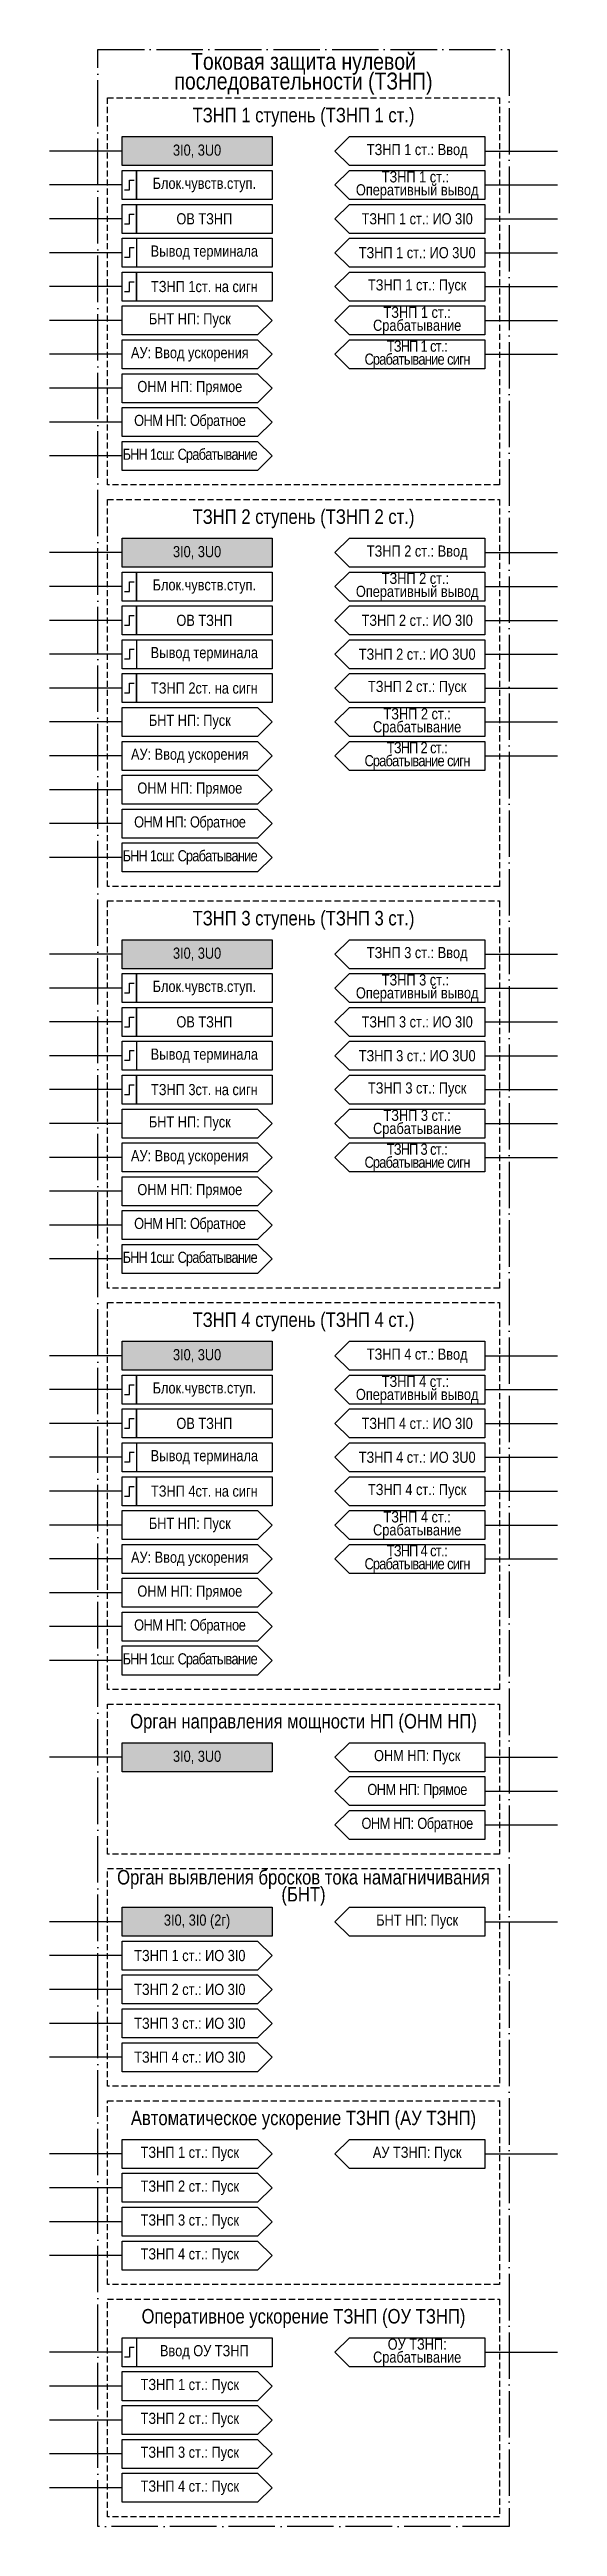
# Model space of a CAD drawing. Header units: millimetres. Extents: x -60 to 1181, y -167 to 356.
# Drawn here: x 340 to 445, y -167 to 345 of the extents above; entities that cross this region are included whole.
import ezdxf

# ---------------------------------------------------------------- set-up
doc = ezdxf.new("R2010")
doc.units = ezdxf.units.MM
doc.linetypes.add('ACAD_ISO04W100', pattern=[30, 24, -3, 0, -3])
doc.linetypes.add('штриховая2', pattern=[0.375, 0.25, -0.125])
doc.layers.add('TEXT', color=7, linetype='Continuous', lineweight=25)
doc.styles.add('2.5_Gost_RD', font='ARIALN.TTF', dxfattribs={"height": 2.5})
doc.styles.add('3.5_Gost_RD', font='ARIALN.TTF', dxfattribs={"height": 3.5})

msp = doc.modelspace()

# ---------------------------------------------------------------- texts
at = {"color": 30, "ltscale": 100, "attachment_point": 5, "style": '3.5_Gost_RD'}
for s, insert, char_height, width in [('\\pxsm0.7;{\\C30;\\c1938679;Токовая защита нулевой \\Pпоследовательности (ТЗНП)}', (392.5, 340), 3.5, 85), ('{\\C30;\\c1938679;ТЗНП 1 ступень (ТЗНП 1 ст.)}', (392.5, 331), 3, 81), ('{\\C30;\\c1938679;ТЗНП 2 ступень (ТЗНП 2 ст.)}', (392.5, 248), 3, 81), ('{\\C30;\\c1938679;ТЗНП 3 ступень (ТЗНП 3 ст.)}', (392.5, 165), 3, 81), ('{\\C30;\\c1938679;ТЗНП 4 ступень (ТЗНП 4 ст.)}', (392.5, 82), 3, 81), ('\\pxsm0.7,t49;{\\C30;\\c1938679;Орган направления мощности НП (ОНМ НП)}', (392.5, -1), 3, 81), ('\\pxsm0.7;{\\C30;\\c1938679;Орган выявления бросков тока намагничивания (БНТ)}', (392.5, -35), 3, 81), ('{\\C30;\\c1938679;Автоматическое ускорение ТЗНП (АУ ТЗНП)}', (392.5, -83), 3, 81), ('{\\C30;\\c1938679;Оперативное ускорение ТЗНП (ОУ ТЗНП)}', (392.5, -124), 3, 81)]:
    msp.add_mtext(s, dxfattribs=dict(at, insert=insert, char_height=char_height, width=width))
at = {"ltscale": 100, "char_height": 2.3, "width": 28, "attachment_point": 5, "style": '2.5_Gost_RD'}
for s, insert in [('\\pxsm0.7,t11;БНТ НП: Пуск', (369, 289)), ('\\pxsm0.7,t11;БНТ НП: Пуск', (369, 206)), ('\\pxsm0.7,t11;БНТ НП: Пуск', (369, 123)), ('\\pxsm0.7,t11;БНТ НП: Пуск', (369, 40)), ('БНТ НП: Пуск', (416, -42)), ('\\pxsm0.7;АУ ТЗНП: Пуск', (416, -90)), ('\\pxsm0.7;ОУ ТЗНП: Срабатывание', (416, -131))]:
    msp.add_mtext(s, dxfattribs=dict(at, insert=insert))
at = {"color": 0, "ltscale": 100, "char_height": 2.3, "width": 28, "attachment_point": 5, "style": '2.5_Gost_RD'}
for s, insert in [('\\pxsm0.7;{\\C256;ОНМ НП: Пуск }', (416, -8)), ('\\pxsm0.7;{\\T0.95;\\C256;ОНМ НП: Прямое}', (416, -15)), ('\\pxsm0.7;{\\T0.95;\\C256;ОНМ НП: Обратное}', (416, -22))]:
    msp.add_mtext(s, dxfattribs=dict(at, insert=insert))
at = {"layer": 'TEXT', "color": 0, "ltscale": 100, "char_height": 2.3, "attachment_point": 5, "style": '2.5_Gost_RD'}
for s, insert, width in [('\\pxsm0.7;{\\C256;3I0, 3U0}', (370.5, 324), 31), ('\\pxsm0.7;{\\C256;Блок.чувств.ступ.}', (372, 317), 28), ('\\pxsm0.7;{\\C256;ОВ ТЗНП}', (372, 310), 28), ('\\pxsm0.7;{\\C256;Вывод терминала}', (372, 303), 28), ('{\\C256;ТЗНП 1ст. на сигн}', (372, 296), 28), ('\\pxsm0.7;{\\C256;3I0, 3U0}', (370.5, 241), 31), ('\\pxsm0.7;{\\C256;Блок.чувств.ступ.}', (372, 234), 28), ('\\pxsm0.7;{\\C256;ОВ ТЗНП}', (372, 227), 28), ('\\pxsm0.7;{\\C256;Вывод терминала}', (372, 220), 28), ('{\\C256;ТЗНП 2ст. на сигн}', (372, 213), 28), ('\\pxsm0.7;{\\C256;3I0, 3U0}', (370.5, 158), 31), ('\\pxsm0.7;{\\C256;Блок.чувств.ступ.}', (372, 151), 28), ('\\pxsm0.7;{\\C256;ОВ ТЗНП}', (372, 144), 28), ('\\pxsm0.7;{\\C256;Вывод терминала}', (372, 137), 28), ('{\\C256;ТЗНП 3ст. на сигн}', (372, 130), 28), ('\\pxsm0.7;{\\C256;3I0, 3U0}', (370.5, 75), 31), ('\\pxsm0.7;{\\C256;Блок.чувств.ступ.}', (372, 68), 28), ('\\pxsm0.7;{\\C256;ОВ ТЗНП}', (372, 61), 28), ('\\pxsm0.7;{\\C256;Вывод терминала}', (372, 54), 28), ('{\\C256;ТЗНП 4ст. на сигн}', (372, 47), 28), ('\\pxsm0.7;{\\C256;3I0, 3U0}', (370.5, -8), 31), ('\\pxsm0.7;{\\C256;3I0, 3I0 (2г)}', (370.5, -42), 31), ('\\pxsm0.7;{\\C256;ТЗНП 1 ст.: Пуск}', (369, -90), 28), ('\\pxsm0.7;{\\C256;ТЗНП 2 ст.: Пуск}', (369, -97), 28), ('\\pxsm0.7;{\\C256;Ввод ОУ ТЗНП}', (372, -131), 28), ('\\pxsm0.7;{\\C256;ТЗНП 1 ст.: Пуск}', (369, -138), 28), ('\\pxsm0.7;{\\C256;ТЗНП 2 ст.: Пуск}', (369, -145), 28)]:
    msp.add_mtext(s, dxfattribs=dict(at, insert=insert, width=width))
at = {"layer": 'TEXT', "ltscale": 100, "char_height": 2.3, "width": 28, "attachment_point": 5, "style": '2.5_Gost_RD'}
for s, insert in [('\\pxsm0.7;ТЗНП 1 ст.: Ввод', (416, 324)), ('\\pxsm0.7;ТЗНП 1 ст.:  Оперативный вывод', (416, 317)), ('\\pxsm0.7;ТЗНП 1 ст.: ИО 3I0', (416, 310)), ('\\pxsm0.7;ТЗНП 1 ст.: ИО 3U0', (416, 303)), ('\\pxsm0.7;ТЗНП 1 ст.: Пуск', (416, 296)), ('\\pxsm0.7;ТЗНП 1 ст.: Срабатывание', (416, 289)), ('\\pxsm0.7;АУ: Ввод ускорения', (369, 282)), ('\\pxsm0.7;{\\T0.9;ТЗНП 1 ст.: Срабатывание сигн}', (416, 282)), ('\\pxsm0.7;ОНМ НП: Прямое', (369, 275)), ('\\pxsm0.7;{\\T0.95;ОНМ НП: Обратное}', (369, 268)), ('\\pxsm0.7;{\\T0.9;БНН 1сш: Срабатывание}', (369, 261)), ('\\pxsm0.7;ТЗНП 2 ст.: Ввод', (416, 241)), ('\\pxsm0.7;ТЗНП 2 ст.:  Оперативный вывод', (416, 234)), ('\\pxsm0.7;ТЗНП 2 ст.: ИО 3I0', (416, 227)), ('\\pxsm0.7;ТЗНП 2 ст.: ИО 3U0', (416, 220)), ('\\pxsm0.7;ТЗНП 2 ст.: Пуск', (416, 213)), ('\\pxsm0.7;ТЗНП 2 ст.: Срабатывание', (416, 206)), ('\\pxsm0.7;АУ: Ввод ускорения', (369, 199)), ('\\pxsm0.7;{\\T0.9;ТЗНП 2 ст.: Срабатывание сигн}', (416, 199)), ('\\pxsm0.7;ОНМ НП: Прямое', (369, 192)), ('\\pxsm0.7;{\\T0.95;ОНМ НП: Обратное}', (369, 185)), ('\\pxsm0.7;{\\T0.9;БНН 1сш: Срабатывание}', (369, 178)), ('\\pxsm0.7;ТЗНП 3 ст.: Ввод', (416, 158)), ('\\pxsm0.7;ТЗНП 3 ст.:  Оперативный вывод', (416, 151)), ('\\pxsm0.7;ТЗНП 3 ст.: ИО 3I0', (416, 144)), ('\\pxsm0.7;ТЗНП 3 ст.: ИО 3U0', (416, 137)), ('\\pxsm0.7;ТЗНП 3 ст.: Пуск', (416, 130)), ('\\pxsm0.7;ТЗНП 3 ст.: Срабатывание', (416, 123)), ('\\pxsm0.7;{\\T0.9;ТЗНП 3 ст.: Срабатывание сигн}', (416, 116)), ('\\pxsm0.7;АУ: Ввод ускорения', (369, 116)), ('\\pxsm0.7;ОНМ НП: Прямое', (369, 109)), ('\\pxsm0.7;{\\T0.95;ОНМ НП: Обратное}', (369, 102)), ('\\pxsm0.7;{\\T0.9;БНН 1сш: Срабатывание}', (369, 95)), ('\\pxsm0.7;ТЗНП 4 ст.: Ввод', (416, 75)), ('\\pxsm0.7;ТЗНП 4 ст.:  Оперативный вывод', (416, 68)), ('\\pxsm0.7;ТЗНП 4 ст.: ИО 3I0', (416, 61)), ('\\pxsm0.7;ТЗНП 4 ст.: ИО 3U0', (416, 54)), ('\\pxsm0.7;ТЗНП 4 ст.: Пуск', (416, 47)), ('\\pxsm0.7;ТЗНП 4 ст.: Срабатывание', (416, 40)), ('\\pxsm0.7;{\\T0.9;ТЗНП 4 ст.: Срабатывание сигн}', (416, 33)), ('\\pxsm0.7;АУ: Ввод ускорения', (369, 33)), ('\\pxsm0.7;ОНМ НП: Прямое', (369, 26)), ('\\pxsm0.7;{\\T0.95;ОНМ НП: Обратное}', (369, 19)), ('\\pxsm0.7;{\\T0.9;БНН 1сш: Срабатывание}', (369, 12)), ('\\pxsm0.7;ТЗНП 1 ст.: ИО 3I0', (369, -49)), ('\\pxsm0.7;ТЗНП 2 ст.: ИО 3I0', (369, -56)), ('\\pxsm0.7;ТЗНП 3 ст.: ИО 3I0', (369, -63)), ('\\pxsm0.7;ТЗНП 4 ст.: ИО 3I0', (369, -70)), ('\\pxsm0.7;ТЗНП 3 ст.: Пуск', (369, -104)), ('\\pxsm0.7;ТЗНП 4 ст.: Пуск', (369, -111)), ('\\pxsm0.7;ТЗНП 3 ст.: Пуск', (369, -152)), ('\\pxsm0.7;ТЗНП 4 ст.: Пуск', (369, -159))]:
    msp.add_mtext(s, dxfattribs=dict(at, insert=insert))

# ---------------------------------------------------------------- hatches: boundary and pattern name
at = {"ltscale": 100, "true_color": 0xf7941d}
h = msp.add_hatch(color=30, dxfattribs=at)
h.dxf.hatch_style = 1
h.paths.add_polyline_path([(355, 327), (386, 327), (386, 321), (355, 321)])
h = msp.add_hatch(color=30, dxfattribs=at)
h.dxf.hatch_style = 1
h.paths.add_polyline_path([(355, 244), (386, 244), (386, 238), (355, 238)])
h = msp.add_hatch(color=30, dxfattribs=at)
h.dxf.hatch_style = 1
h.paths.add_polyline_path([(355, 161), (386, 161), (386, 155), (355, 155)])
h = msp.add_hatch(color=30, dxfattribs=at)
h.dxf.hatch_style = 1
h.paths.add_polyline_path([(355, 78), (386, 78), (386, 72), (355, 72)])
h = msp.add_hatch(color=30, dxfattribs=at)
h.dxf.hatch_style = 1
h.paths.add_polyline_path([(355, -5), (386, -5), (386, -11), (355, -11)])
h = msp.add_hatch(color=30, dxfattribs=at)
h.dxf.hatch_style = 1
h.paths.add_polyline_path([(355, -39), (386, -39), (386, -45), (355, -45)])

# ---------------------------------------------------------------- linework, layer by layer
at = {"ltscale": 100}
for p, q in [((355, 324), (340, 324)), ((430, 324), (445, 324)), ((355, 317), (340, 317)), ((430, 317), (445, 317)), ((355, 310), (340, 310)), ((430, 310), (445, 310)), ((355, 303), (340, 303)), ((430, 303), (445, 303)), ((355, 296), (340, 296)), ((430, 296), (445, 296)), ((355, 289), (340, 289)), ((430, 289), (445, 289)), ((355, 282), (340, 282)), ((430, 282), (445, 282)), ((355, 275), (340, 275)), ((355, 268), (340, 268)), ((355, 261), (340, 261)), ((355, 241), (340, 241)), ((430, 241), (445, 241)), ((355, 234), (340, 234)), ((430, 234), (445, 234)), ((355, 227), (340, 227)), ((430, 227), (445, 227)), ((355, 220), (340, 220)), ((430, 220), (445, 220)), ((355, 213), (340, 213)), ((430, 213), (445, 213)), ((355, 206), (340, 206)), ((430, 206), (445, 206)), ((355, 199), (340, 199)), ((430, 199), (445, 199)), ((355, 192), (340, 192)), ((355, 185), (340, 185)), ((355, 178), (340, 178)), ((355, 158), (340, 158)), ((430, 158), (445, 158)), ((355, 151), (340, 151)), ((430, 151), (445, 151)), ((355, 144), (340, 144)), ((430, 144), (445, 144)), ((355, 137), (340, 137)), ((430, 137), (445, 137)), ((355, 130), (340, 130)), ((430, 130), (445, 130)), ((355, 123), (340, 123)), ((430, 123), (445, 123)), ((355, 116), (340, 116)), ((430, 116), (445, 116)), ((355, 109), (340, 109)), ((355, 102), (340, 102)), ((355, 95), (340, 95)), ((355, 75), (340, 75)), ((430, 75), (445, 75)), ((355, 68), (340, 68)), ((430, 68), (445, 68)), ((355, 61), (340, 61)), ((430, 61), (445, 61)), ((355, 54), (340, 54)), ((430, 54), (445, 54)), ((355, 47), (340, 47)), ((430, 47), (445, 47)), ((355, 40), (340, 40)), ((430, 40), (445, 40)), ((355, 33), (340, 33)), ((430, 33), (445, 33)), ((355, 26), (340, 26)), ((355, 19), (340, 19)), ((355, 12), (340, 12)), ((355, -8), (340, -8)), ((430, -8), (445, -8)), ((430, -15), (445, -15)), ((430, -22), (445, -22)), ((355, -42), (340, -42)), ((430, -42), (445, -42)), ((355, -49), (340, -49)), ((355, -56), (340, -56)), ((355, -63), (340, -63)), ((355, -70), (340, -70)), ((355, -90), (340, -90)), ((430, -90), (445, -90)), ((355, -97), (340, -97)), ((355, -104), (340, -104)), ((355, -111), (340, -111)), ((355, -131), (340, -131)), ((430, -131), (445, -131)), ((355, -138), (340, -138)), ((355, -145), (340, -145)), ((355, -152), (340, -152)), ((355, -159), (340, -159))]:
    msp.add_line(p, q, dxfattribs=at)
at = {"color": 251, "linetype": 'ACAD_ISO04W100', "lineweight": 30, "ltscale": 0.4, "true_color": 0x58595b}
msp.add_lwpolyline([(350, 345), (435, 345), (435, -167), (350, -167)], close=True, dxfattribs=at)
at = {"linetype": 'штриховая2', "ltscale": 5}
for points in [[(352, 335), (433, 335), (433, 255), (352, 255)], [(352, 252), (433, 252), (433, 172), (352, 172)], [(352, 169), (433, 169), (433, 89), (352, 89)], [(352, 86), (433, 86), (433, 6), (352, 6)], [(352, 3), (433, 3), (433, -28), (352, -28)], [(352, -31), (433, -31), (433, -76), (352, -76)], [(352, -79), (433, -79), (433, -117), (352, -117)], [(352, -120), (433, -120), (433, -165), (352, -165)]]:
    msp.add_lwpolyline(points, close=True, dxfattribs=at)
at = {"ltscale": 100}
for points in [[(355, 327), (386, 327), (386, 321), (355, 321)], [(430, 327), (430, 321), (402, 321), (399, 324), (402, 327)], [(355, 320), (358, 320), (358, 314), (355, 314)], [(358, 320), (386, 320), (386, 314), (358, 314)], [(430, 314), (402, 314), (399, 317), (402, 320), (430, 320)], [(355, 313), (358, 313), (358, 307), (355, 307)], [(358, 313), (386, 313), (386, 307), (358, 307)], [(430, 313), (430, 307), (402, 307), (399, 310), (402, 313)], [(355, 306), (358, 306), (358, 300), (355, 300)], [(355, 306), (386, 306), (386, 300), (355, 300)], [(430, 306), (430, 300), (402, 300), (399, 303), (402, 306)], [(355, 299), (358, 299), (358, 293), (355, 293)], [(358, 299), (386, 299), (386, 293), (358, 293)], [(399, 296), (402, 299), (430, 299), (430, 293), (402, 293)], [(383, 292), (386, 289), (383, 286), (355, 286), (355, 292)], [(399, 289), (402, 292), (430, 292), (430, 286), (402, 286)], [(383, 285), (386, 282), (383, 279), (355, 279), (355, 285)], [(399, 282), (402, 285), (430, 285), (430, 279), (402, 279)], [(383, 278), (386, 275), (383, 272), (355, 272), (355, 278)], [(383, 271), (386, 268), (383, 265), (355, 265), (355, 271)], [(383, 264), (386, 261), (383, 258), (355, 258), (355, 264)], [(355, 244), (386, 244), (386, 238), (355, 238)], [(430, 244), (430, 238), (402, 238), (399, 241), (402, 244)], [(355, 237), (358, 237), (358, 231), (355, 231)], [(358, 237), (386, 237), (386, 231), (358, 231)], [(430, 231), (402, 231), (399, 234), (402, 237), (430, 237)], [(355, 230), (358, 230), (358, 224), (355, 224)], [(358, 230), (386, 230), (386, 224), (358, 224)], [(430, 230), (430, 224), (402, 224), (399, 227), (402, 230)], [(355, 223), (358, 223), (358, 217), (355, 217)], [(355, 223), (386, 223), (386, 217), (355, 217)], [(430, 223), (430, 217), (402, 217), (399, 220), (402, 223)], [(355, 216), (358, 216), (358, 210), (355, 210)], [(358, 216), (386, 216), (386, 210), (358, 210)], [(399, 213), (402, 216), (430, 216), (430, 210), (402, 210)], [(383, 209), (386, 206), (383, 203), (355, 203), (355, 209)], [(399, 206), (402, 209), (430, 209), (430, 203), (402, 203)], [(383, 202), (386, 199), (383, 196), (355, 196), (355, 202)], [(399, 199), (402, 202), (430, 202), (430, 196), (402, 196)], [(383, 195), (386, 192), (383, 189), (355, 189), (355, 195)], [(383, 188), (386, 185), (383, 182), (355, 182), (355, 188)], [(383, 181), (386, 178), (383, 175), (355, 175), (355, 181)], [(355, 161), (386, 161), (386, 155), (355, 155)], [(430, 161), (430, 155), (402, 155), (399, 158), (402, 161)], [(355, 154), (358, 154), (358, 148), (355, 148)], [(358, 154), (386, 154), (386, 148), (358, 148)], [(430, 148), (402, 148), (399, 151), (402, 154), (430, 154)], [(355, 147), (358, 147), (358, 141), (355, 141)], [(358, 147), (386, 147), (386, 141), (358, 141)], [(430, 147), (430, 141), (402, 141), (399, 144), (402, 147)], [(355, 140), (358, 140), (358, 134), (355, 134)], [(355, 140), (386, 140), (386, 134), (355, 134)], [(430, 140), (430, 134), (402, 134), (399, 137), (402, 140)], [(355, 133), (358, 133), (358, 127), (355, 127)], [(358, 133), (386, 133), (386, 127), (358, 127)], [(399, 130), (402, 133), (430, 133), (430, 127), (402, 127)], [(383, 126), (386, 123), (383, 120), (355, 120), (355, 126)], [(399, 123), (402, 126), (430, 126), (430, 120), (402, 120)], [(383, 119), (386, 116), (383, 113), (355, 113), (355, 119)], [(399, 116), (402, 119), (430, 119), (430, 113), (402, 113)], [(383, 112), (386, 109), (383, 106), (355, 106), (355, 112)], [(383, 105), (386, 102), (383, 99), (355, 99), (355, 105)], [(383, 98), (386, 95), (383, 92), (355, 92), (355, 98)], [(355, 78), (386, 78), (386, 72), (355, 72)], [(430, 78), (430, 72), (402, 72), (399, 75), (402, 78)], [(355, 71), (358, 71), (358, 65), (355, 65)], [(358, 71), (386, 71), (386, 65), (358, 65)], [(430, 65), (402, 65), (399, 68), (402, 71), (430, 71)], [(355, 64), (358, 64), (358, 58), (355, 58)], [(358, 64), (386, 64), (386, 58), (358, 58)], [(430, 64), (430, 58), (402, 58), (399, 61), (402, 64)], [(355, 57), (358, 57), (358, 51), (355, 51)], [(355, 57), (386, 57), (386, 51), (355, 51)], [(430, 57), (430, 51), (402, 51), (399, 54), (402, 57)], [(355, 50), (358, 50), (358, 44), (355, 44)], [(358, 50), (386, 50), (386, 44), (358, 44)], [(399, 47), (402, 50), (430, 50), (430, 44), (402, 44)], [(383, 43), (386, 40), (383, 37), (355, 37), (355, 43)], [(399, 40), (402, 43), (430, 43), (430, 37), (402, 37)], [(383, 36), (386, 33), (383, 30), (355, 30), (355, 36)], [(399, 33), (402, 36), (430, 36), (430, 30), (402, 30)], [(383, 29), (386, 26), (383, 23), (355, 23), (355, 29)], [(383, 22), (386, 19), (383, 16), (355, 16), (355, 22)], [(383, 15), (386, 12), (383, 9), (355, 9), (355, 15)], [(355, -5), (386, -5), (386, -11), (355, -11)], [(430, -11), (402, -11), (399, -8), (402, -5), (430, -5)], [(430, -18), (402, -18), (399, -15), (402, -12), (430, -12)], [(430, -25), (402, -25), (399, -22), (402, -19), (430, -19)], [(355, -39), (386, -39), (386, -45), (355, -45)], [(430, -45), (402, -45), (399, -42), (402, -39), (430, -39)], [(430, -93), (402, -93), (399, -90), (402, -87), (430, -87)], [(355, -128), (358, -128), (358, -134), (355, -134)], [(355, -128), (386, -128), (386, -134), (355, -134)], [(430, -134), (402, -134), (399, -131), (402, -128), (430, -128)]]:
    msp.add_lwpolyline(points, close=True, dxfattribs=at)
at = {"lineweight": 30, "ltscale": 100}
for points in [[(355.5, 316), (356.5, 316), (356.5, 318), (357.5, 318)], [(355.5, 309), (356.5, 309), (356.5, 311), (357.5, 311)], [(357.5, 304), (356.5, 304), (356.5, 302), (355.5, 302)], [(355.5, 295), (356.5, 295), (356.5, 297), (357.5, 297)], [(355.5, 233), (356.5, 233), (356.5, 235), (357.5, 235)], [(355.5, 226), (356.5, 226), (356.5, 228), (357.5, 228)], [(357.5, 221), (356.5, 221), (356.5, 219), (355.5, 219)], [(355.5, 212), (356.5, 212), (356.5, 214), (357.5, 214)], [(355.5, 150), (356.5, 150), (356.5, 152), (357.5, 152)], [(355.5, 143), (356.5, 143), (356.5, 145), (357.5, 145)], [(357.5, 138), (356.5, 138), (356.5, 136), (355.5, 136)], [(355.5, 129), (356.5, 129), (356.5, 131), (357.5, 131)], [(355.5, 67), (356.5, 67), (356.5, 69), (357.5, 69)], [(355.5, 60), (356.5, 60), (356.5, 62), (357.5, 62)], [(357.5, 55), (356.5, 55), (356.5, 53), (355.5, 53)], [(355.5, 46), (356.5, 46), (356.5, 48), (357.5, 48)], [(357.5, -130), (356.5, -130), (356.5, -132), (355.5, -132)]]:
    msp.add_lwpolyline(points, dxfattribs=at)
at = {"ltscale": 100}
for points in [[(355, -46), (383, -46), (386, -49), (383, -52), (355, -52), (355, -46)], [(355, -53), (383, -53), (386, -56), (383, -59), (355, -59), (355, -53)], [(355, -60), (383, -60), (386, -63), (383, -66), (355, -66), (355, -60)], [(355, -67), (383, -67), (386, -70), (383, -73), (355, -73), (355, -67)], [(355, -87), (383, -87), (386, -90), (383, -93), (355, -93), (355, -87)], [(355, -94), (383, -94), (386, -97), (383, -100), (355, -100), (355, -94)], [(355, -101), (383, -101), (386, -104), (383, -107), (355, -107), (355, -101)], [(355, -108), (383, -108), (386, -111), (383, -114), (355, -114), (355, -108)], [(355, -135), (383, -135), (386, -138), (383, -141), (355, -141), (355, -135)], [(355, -142), (383, -142), (386, -145), (383, -148), (355, -148), (355, -142)], [(355, -149), (383, -149), (386, -152), (383, -155), (355, -155), (355, -149)], [(355, -156), (383, -156), (386, -159), (383, -162), (355, -162), (355, -156)]]:
    msp.add_lwpolyline(points, dxfattribs=at)

msp.set_redraw_order([(e.dxf.handle, doc.entitydb.next_handle()) for e in msp.query("TEXT MTEXT ATTDEF DIMENSION ARC_DIMENSION")])  # texts and dimensions are drawn at this point

doc.saveas('drawing.dxf')
